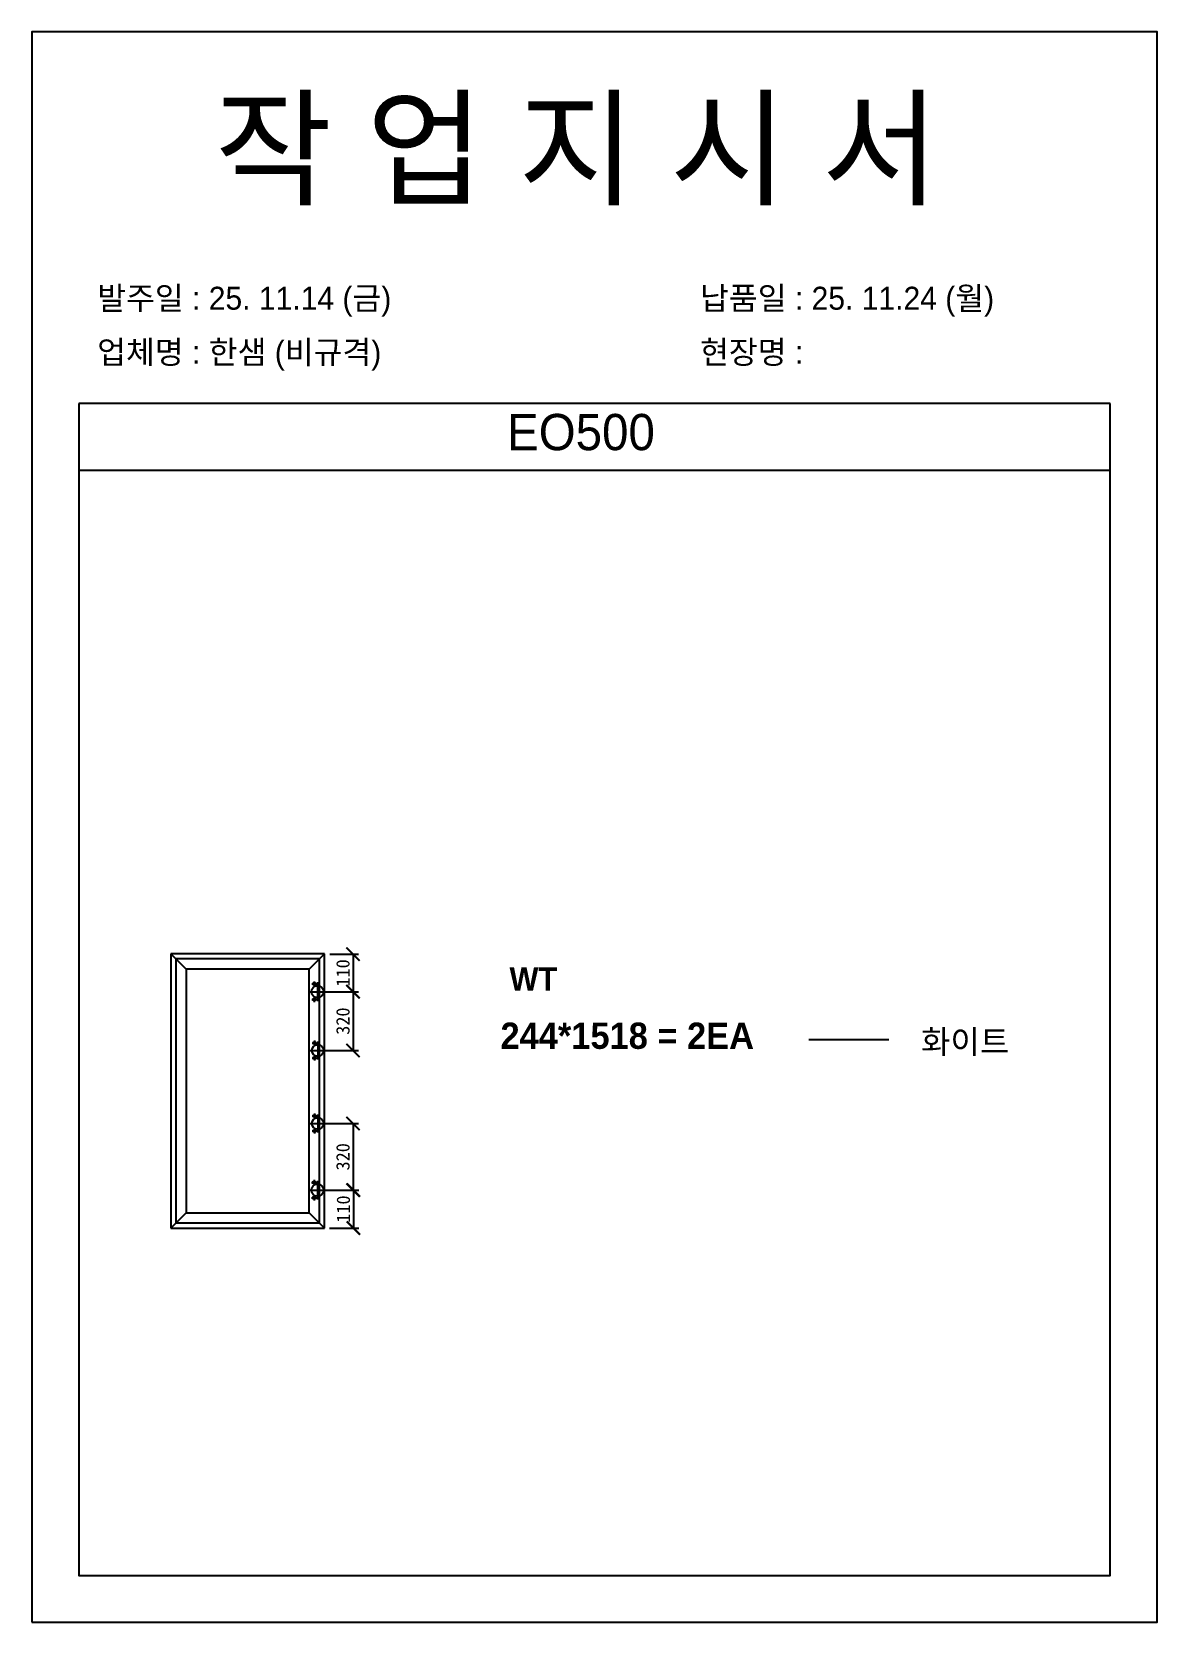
# Model space of a CAD drawing. Header units: millimetres. Extents: x -44117 to 256353, y -2095463 to 65325.
# Drawn here: x 111204 to 112884, y -471951 to -469575 of the extents above; entities that cross this region are included whole.
import ezdxf

# ---------------------------------------------------------------- set-up
doc = ezdxf.new("R2010")
doc.units = ezdxf.units.MM
doc.header["$LTSCALE"] = 10
doc.styles.add('MtX_Gulim', font='')
doc.styles.get('MtX_Gulim').set_extended_font_data('Gulim', bold=True)
doc.dimstyles.new('ISO-25', dxfattribs={"dimtxt": 2.5, "dimasz": 2.5, "dimexe": 1, "dimexo": 1, "dimtad": 1, "dimtxsty": 'Standard', "dimblk": 'ARCHTICK', "dimcen": 2.5, "dimadec": 0, "dimazin": 0, "dimtfac": 1, "dimtmove": 0, "dimatfit": 3, "dimfxl": 0, "dimarcsym": 0})

msp = doc.modelspace()

# ---------------------------------------------------------------- texts
at = {"linetype": 'Continuous', "style": 'MtX_Gulim'}
for s, height, p in [('WT', 35.049344, (111916.88763, -471007.78211)), ('244*1518 = 2EA', 39.2712622, (111903.44842, -471094.75477)), ('화이트', 35.049344, (112531.19441, -471101.6222))]:
    msp.add_text(s, height=height, dxfattribs=at).set_placement(p)
at = {"attachment_point": 1}
for s, width, gutter_width, heights, insert, char_height in [('{\\fGulim|b0|i0|c129|p50;작 업 지 시 서}', 3307.3198183, 12.5, [-155.84554], (111476.60628, -469679.4484), 140), ('\\pt11;{\\fGulim|b0|i0|c129|p50;발주일 : 25. 11.14 (금)}', 3307.3198183, 12.5, [34.50412], (111301.39693, -469956.16882), 34.3), ('{\\fGulim|b0|i0|c129|p50;납품일 : 25. 11.24 (월)}', 3307.3198183, 12.5, [35.09023], (112201.37491, -469956.16882), 34.3), ('{\\fGulim|b0|i0|c129|p50;업체명 : 한샘 (비규격)}', 3307.3198183, 12.5, [36.11279], (111301.39693, -470036.825), 34.3), ('{\\fGulim|b0|i0|c129|p50;현장명 : }', 3307.3198183, 12.5, [-38.2735], (112201.37491, -470036.825), 34.3), ('{\\fGulim|b0|i0|c129|p50;EO500}', 5224.9748335, 19.74777, [57.05176], (111913.24171, -470146.1619), 54.1878762)]:
    msp.add_mtext_dynamic_manual_height_columns(s, width=width, gutter_width=gutter_width, heights=heights, dxfattribs=dict(at, insert=insert, char_height=char_height))

# ---------------------------------------------------------------- blocks, each defined once
blk = doc.blocks.new('_ArchTick')
at = {"color": 0, "linetype": 'ByBlock', "const_width": 0.15}
blk.add_lwpolyline([(-0.5, -0.5), (0.5, 0.5)], dxfattribs=at)
blk = doc.blocks.new('*D3934')
at = {"color": 0, "lineweight": -2}
for p, q in [((111648.8, -470953.2), (111691.3, -470953.2)), ((111683.3, -470953.2), (111683.3, -471009.3)), ((111638.2, -471009.3), (111691.3, -471009.3))]:
    blk.add_line(p, q, dxfattribs=at)
at = {"layer": 'Defpoints', "color": 0}
for p in [(111640.8, -470953.2), (111630.2, -471009.3), (111683.3, -471009.3)]:
    blk.add_point(p, dxfattribs=at)
at = {"color": 0, "lineweight": -2, "xscale": 20, "yscale": 20, "zscale": 20}
for p, rotation in [((111683.3, -470953.2), 90), ((111683.3, -471009.3), 270)]:
    blk.add_blockref('_ArchTick', p, dxfattribs=dict(at, rotation=rotation))
at = {"color": 0, "insert": (111668.3, -470981.3), "char_height": 20, "attachment_point": 5, "rotation": 90}
blk.add_mtext('110', dxfattribs=at)
blk = doc.blocks.new('*D3935')
at = {"color": 0, "lineweight": -2}
for p, q in [((111638.2, -471305.8), (111691.9, -471305.8)), ((111683.9, -471305.8), (111683.9, -471362.5)), ((111648.3, -471362.5), (111691.9, -471362.5))]:
    blk.add_line(p, q, dxfattribs=at)
at = {"layer": 'Defpoints', "color": 0}
for p in [(111630.2, -471305.8), (111640.3, -471362.5), (111683.9, -471362.5)]:
    blk.add_point(p, dxfattribs=at)
at = {"color": 0, "lineweight": -2, "xscale": 20, "yscale": 20, "zscale": 20}
for p, rotation in [((111683.9, -471305.8), 90), ((111683.9, -471362.5), 270)]:
    blk.add_blockref('_ArchTick', p, dxfattribs=dict(at, rotation=rotation))
at = {"color": 0, "insert": (111668.9, -471334.1), "char_height": 20, "attachment_point": 5, "rotation": 90}
blk.add_mtext('110', dxfattribs=at)
blk = doc.blocks.new('*D3936')
at = {"color": 0, "lineweight": -2}
for p, q in [((111638.6, -471206.2), (111691.3, -471206.2)), ((111683.3, -471206.2), (111683.3, -471305.8)), ((111638.2, -471305.8), (111691.3, -471305.8))]:
    blk.add_line(p, q, dxfattribs=at)
at = {"layer": 'Defpoints', "color": 0}
for p in [(111630.6, -471206.2), (111630.2, -471305.8), (111683.3, -471305.8)]:
    blk.add_point(p, dxfattribs=at)
at = {"color": 0, "lineweight": -2, "xscale": 20, "yscale": 20, "zscale": 20}
for p, rotation in [((111683.3, -471206.2), 90), ((111683.3, -471305.8), 270)]:
    blk.add_blockref('_ArchTick', p, dxfattribs=dict(at, rotation=rotation))
at = {"color": 0, "insert": (111668.3, -471256), "char_height": 20, "attachment_point": 5, "rotation": 90}
blk.add_mtext('320', dxfattribs=at)
blk = doc.blocks.new('*D3937')
at = {"color": 0, "lineweight": -2}
for p, q in [((111638.2, -471009.3), (111691.3, -471009.3)), ((111683.3, -471009.3), (111683.3, -471097.2)), ((111638.6, -471097.2), (111691.3, -471097.2))]:
    blk.add_line(p, q, dxfattribs=at)
at = {"layer": 'Defpoints', "color": 0}
for p in [(111630.2, -471009.3), (111630.6, -471097.2), (111683.3, -471097.2)]:
    blk.add_point(p, dxfattribs=at)
at = {"color": 0, "lineweight": -2, "xscale": 20, "yscale": 20, "zscale": 20}
for p, rotation in [((111683.3, -471009.3), 90), ((111683.3, -471097.2), 270)]:
    blk.add_blockref('_ArchTick', p, dxfattribs=dict(at, rotation=rotation))
at = {"color": 0, "insert": (111668.3, -471053.3), "char_height": 20, "attachment_point": 5, "rotation": 90}
blk.add_mtext('320', dxfattribs=at)

# ---------------------------------------------------------------- dimensions: what is measured, and where the dimension line sits
for base, p1, p2, text, override, picture, middle in [((111683.34275, -471009.33171, 20.09702), (111640.77161, -470953.22487, 94.61404), (111630.21917, -471009.33171, 20.09702), '110', {"dimscale": 8}, '*D3934', (111668.34275, -470981.27829, 20.09702)), ((111683.34275, -471097.20595), (111630.21917, -471009.3317, 20.09702), (111630.64407, -471097.20595), '320', {"dimscale": 8, "dimtxsty": 'Standard'}, '*D3937', (111668.34275, -471053.26883)), ((111683.34275, -471305.8295), (111630.64407, -471206.24035), (111630.21739, -471305.8295, 20.09702), '320', {"dimscale": 8, "dimtxsty": 'Standard'}, '*D3936', (111668.34275, -471256.03492)), ((111683.85958, -471362.45234, 20.09702), (111630.21739, -471305.8295, 20.09702), (111640.25561, -471362.45234, 94.61404), '110', {"dimscale": 8, "dimtxsty": 'Standard'}, '*D3935', (111668.85958, -471334.14092, 20.09702))]:
    dim = msp.add_linear_dim(base=base, p1=p1, p2=p2, angle=90, text=text, dimstyle='ISO-25', override=override)
    dim.commit()
    dim.dimension.update_dxf_attribs({"geometry": picture, "text_midpoint": middle})

# ---------------------------------------------------------------- linework, layer by layer
for p, q in [((112813.79968, -470130.45561), (111273.79968, -470130.45561)), ((112813.79968, -470230.45561), (111273.79968, -470230.45561)), ((111640.77161, -470952.70887, 20.09702), (111411.19172, -470952.70887, 20.09702)), ((111411.19172, -470952.70887, 20.09702), (111411.19172, -471362.45234, 20.09702)), ((111411.70772, -470953.22487, 94.61404), (111411.19172, -470953.22487, 94.61404)), ((111411.70772, -470953.22487, 94.61404), (111411.70772, -470952.70887, 94.61404)), ((111434.14971, -470975.66686, 20.09702), (111411.70772, -470953.22487, 20.09702)), ((111633.15326, -470960.32721, 20.09702), (111418.81007, -470960.32721, 20.09702)), ((111418.81007, -470960.32721, 20.09702), (111418.81007, -471354.834, 20.09702)), ((111617.81362, -470975.66686, 20.09702), (111640.25561, -470953.22487, 20.09702)), ((111633.15326, -471354.834, 20.09702), (111633.15326, -470960.32721, 20.09702)), ((111640.25561, -470953.22487, 94.61404), (111640.25561, -470952.70887, 94.61404)), ((111640.25561, -470953.22487, 94.61404), (111640.25561, -470952.70887, 94.61404)), ((111640.25561, -470953.22487, 94.61404), (111640.77161, -470953.22487, 94.61404)), ((111640.25561, -470953.22487, 94.61404), (111640.77161, -470953.22487, 94.61404)), ((111640.77161, -471362.45234, 20.09702), (111640.77161, -470952.70887, 20.09702)), ((111617.81362, -470975.66686, 20.09702), (111434.14971, -470975.66686, 20.09702)), ((111434.14971, -470975.66686, 20.09702), (111434.14971, -471339.49435, 20.09702)), ((111617.81362, -471339.49435, 20.09702), (111617.81362, -470975.66686, 20.09702)), ((111625.58639, -471001.61041, 20.09702), (111625.58639, -470993.88911, 20.09702)), ((111616.18049, -471009.33171, 20.09702), (111644.25785, -471009.33171, 20.09702)), ((111621.72574, -470997.74976, 20.09702), (111629.44704, -470997.74976, 20.09702)), ((111625.58639, -471024.7743, 20.09702), (111625.58639, -471017.053, 20.09702)), ((111630.21917, -470995.29302, 20.09702), (111630.21917, -471023.37038, 20.09702)), ((111621.72574, -471020.91365, 20.09702), (111629.44704, -471020.91365, 20.09702)), ((111622.17605, -471085.99828), (111629.64783, -471085.99828)), ((111625.91194, -471082.26239), (111625.91194, -471089.73417)), ((111630.64407, -471083.62093), (111630.64407, -471110.79097)), ((111617.05905, -471097.20596), (111644.22909, -471097.20596)), ((111622.17605, -471108.41363), (111629.64783, -471108.41363)), ((111625.91194, -471104.67774), (111625.91194, -471112.14952)), ((111617.05905, -471206.24035), (111644.22909, -471206.24035)), ((111622.17605, -471195.03268), (111629.64783, -471195.03268)), ((111625.91194, -471191.29679), (111625.91194, -471198.76857)), ((111630.64407, -471192.65533), (111630.64407, -471219.82536)), ((111622.17605, -471217.44802), (111629.64783, -471217.44802)), ((111625.91194, -471213.71213), (111625.91194, -471221.18391)), ((111621.46659, -471294.24756, 20.09702), (111629.18789, -471294.24756, 20.09702)), ((111625.32724, -471290.38691, 20.09702), (111625.32724, -471298.10821, 20.09702)), ((111630.21739, -471291.79082, 20.09702), (111630.21739, -471319.86818, 20.09702)), ((111616.17871, -471305.8295, 20.09702), (111644.25607, -471305.8295, 20.09702)), ((111621.46659, -471317.41145, 20.09702), (111629.18789, -471317.41145, 20.09702)), ((111625.32724, -471313.5508, 20.09702), (111625.32724, -471321.2721, 20.09702)), ((111434.14971, -471339.49435, 20.09702), (111411.70772, -471361.93634, 20.09702)), ((111434.14971, -471339.49435, 20.09702), (111617.81362, -471339.49435, 20.09702)), ((111617.81012, -471339.49435, 20.09702), (111640.25726, -471361.93634, 20.09702)), ((111411.70772, -471361.93634, 94.61404), (111411.19172, -471361.93634, 94.61404)), ((111411.19172, -471362.45234, 20.09702), (111640.77161, -471362.45234, 20.09702)), ((111411.70772, -471361.93634, 94.61404), (111411.70772, -471362.45234, 94.61404)), ((111418.81007, -471354.834, 20.09702), (111633.15326, -471354.834, 20.09702)), ((111638.71437, -471362.45411, 20.09702), (111638.71259, -471362.45234, 20.09702)), ((111640.25561, -471361.93634, 94.61404), (111640.77161, -471361.93634, 94.61404)), ((111640.25561, -471361.93634, 94.61404), (111640.25561, -471362.45234, 94.61404)), ((111640.25561, -471361.93634, 94.61404), (111640.77161, -471361.93634, 94.61404)), ((111640.25561, -471361.93634, 94.61404), (111640.25561, -471362.45234, 94.61404))]:
    msp.add_line(p, q)
msp.add_lwpolyline([(111203.79968, -471951.28588), (112883.79968, -471951.28588), (112883.79968, -469575.28588), (111203.79968, -469575.28588)], close=True)
for points in [[(111273.79968, -470130.45561), (111273.79968, -471881.28588), (112813.79968, -471881.28588), (112813.79968, -470130.45561)], [(112363.67249, -471080.86073), (112482.99738, -471080.86073)]]:
    msp.add_lwpolyline(points)
for centre, radius in [((111630.21917, -471009.33171, 20.09702), 9.00818), ((111625.58639, -470997.74976, 20.09702), 2.00754), ((111625.58639, -471020.91365, 20.09702), 2.00754), ((111630.64407, -471097.20596), 8.71708), ((111625.91194, -471085.99828), 1.94266), ((111625.91194, -471108.41363), 1.94266), ((111630.64407, -471206.24035), 8.71708), ((111625.91194, -471195.03268), 1.94266), ((111625.91194, -471217.44802), 1.94266), ((111630.21739, -471305.8295, 20.09702), 9.00818), ((111625.32724, -471294.24756, 20.09702), 2.00754), ((111625.32724, -471317.41145, 20.09702), 2.00754)]:
    msp.add_circle(centre, radius)

msp.set_redraw_order([(e.dxf.handle, doc.entitydb.next_handle()) for e in msp.query("TEXT MTEXT ATTDEF DIMENSION ARC_DIMENSION")])  # texts and dimensions are drawn at this point

doc.saveas('drawing.dxf')
